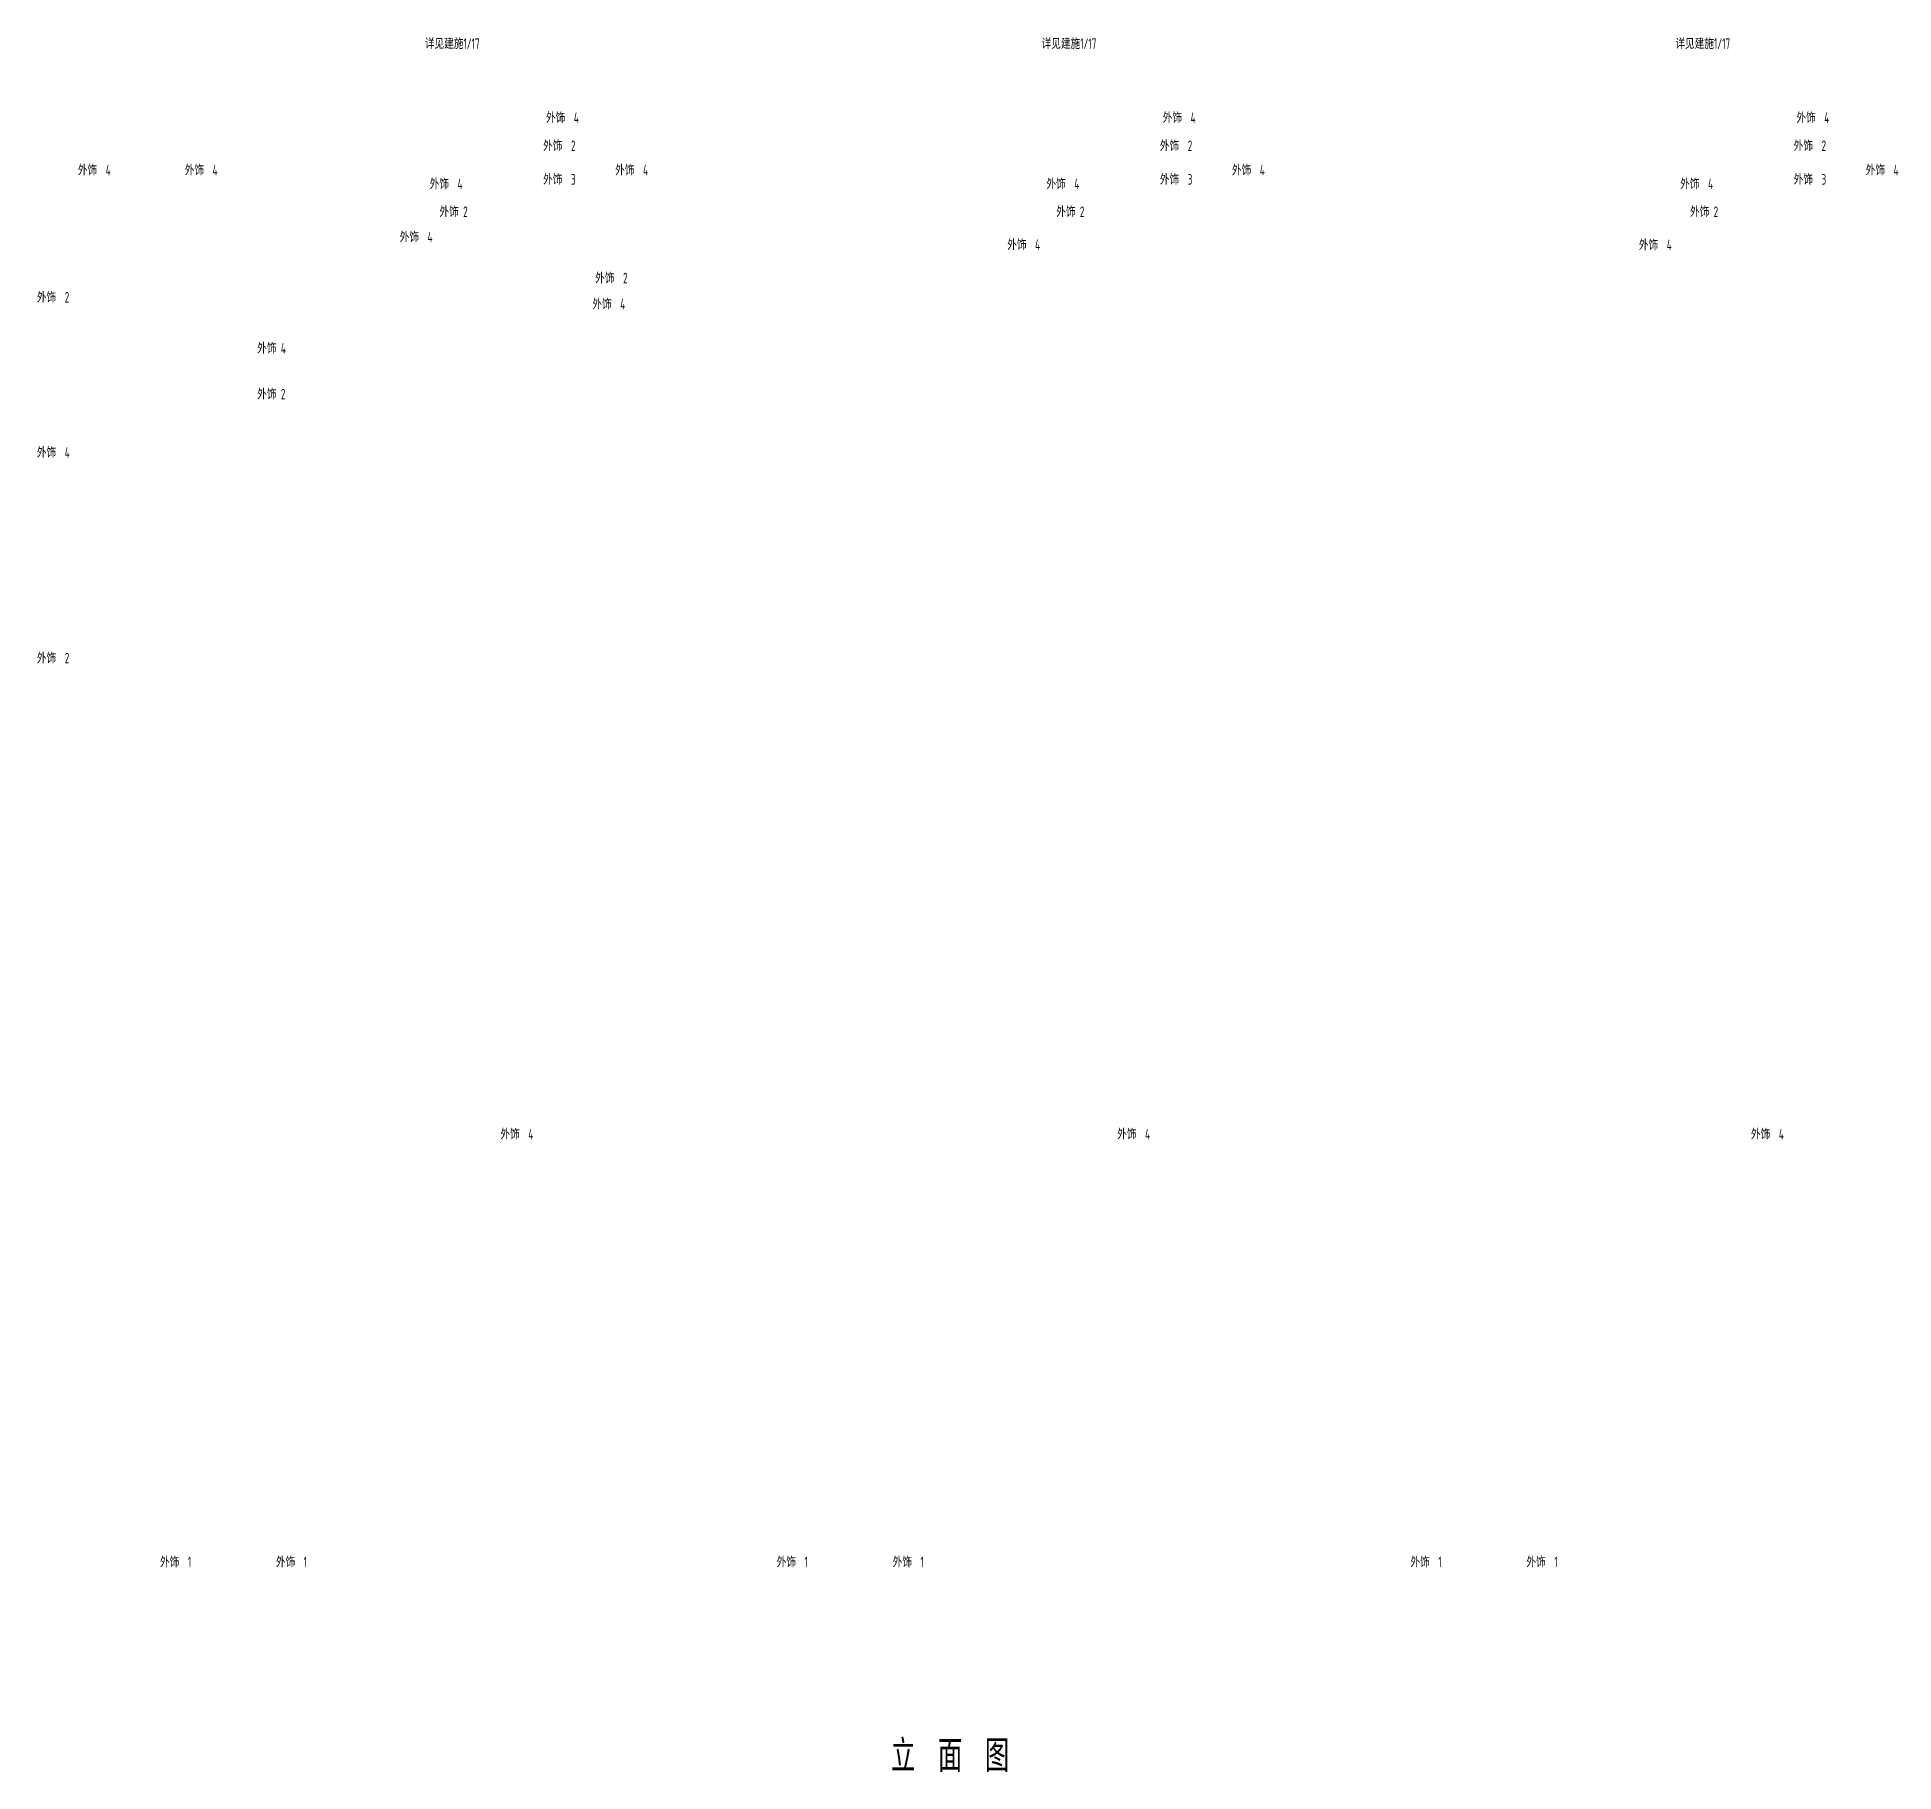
# Model space of a CAD drawing. Extents: x -726032 to 135930, y -151624 to 587044.
# Drawn here: x -23618 to 28765, y 186449 to 235373 of the extents above; entities that cross this region are included whole.
import ezdxf

# ---------------------------------------------------------------- set-up
doc = ezdxf.new("R2010")
doc.units = 0
doc.header["$LTSCALE"] = 1000
doc.header["$MEASUREMENT"] = 0
doc.layers.add('PUB_TEXT', color=142, linetype='CONTINUOUS')
doc.layers.add('引线', color=213, linetype='CONTINUOUS')
doc.styles.add('_HZST', font='txt.shx', dxfattribs={"width": 0.8, "bigfont": 'HZST.shx'})
doc.styles.add('_HZTXT', font='isocp.shx', dxfattribs={"width": 0.8, "bigfont": 'hztxt.shx'})

msp = doc.modelspace()

# ---------------------------------------------------------------- texts
at = {"layer": 'PUB_TEXT', "style": '_HZST', "width": 0.8}
msp.add_text('立 面 图', height=900, dxfattribs=at).set_placement((471.1, 186448.9))
at = {"layer": '引线', "style": '_HZTXT', "width": 0.7}
for s, p in [('详见建施1/17', (-12681, 235040.9)), ('详见建施1/17', (4719, 235040.9)), ('详见建施1/17', (22599, 235040.9)), ('外饰  4', (-9262.9, 232951.7)), ('外饰  4', (8137.1, 232951.7)), ('外饰  4', (26017.1, 232951.7)), ('外饰  2', (-9342.9, 232158.2)), ('外饰  2', (8057.1, 232158.2)), ('外饰  2', (25937.1, 232158.2)), ('外饰  4', (-22469.3, 231474.2)), ('外饰  4', (-19454.5, 231474.2)), ('外饰  3', (-9342.9, 231211.9)), ('外饰  4', (-7309.9, 231474.2)), ('外饰  3', (8057.1, 231211.9)), ('外饰  4', (10090.1, 231474.2)), ('外饰  3', (25937.1, 231211.9)), ('外饰  4', (27970.1, 231474.2)), ('外饰  4', (-12544.3, 231083.8)), ('外饰  4', (4855.7, 231083.8)), ('外饰  4', (22735.7, 231083.8)), ('外饰 2', (-12266.2, 230298.4)), ('外饰 2', (5133.8, 230298.4)), ('外饰 2', (23013.8, 230298.4)), ('外饰  4', (-13389.3, 229588)), ('外饰  4', (3750.8, 229369.1)), ('外饰  4', (21570.9, 229363.9)), ('外饰  2', (-7873, 228428.1)), ('外饰  2', (-23626.2, 227886.3)), ('外饰  4', (-7953, 227695.6)), ('外饰 4', (-17409.6, 226450.1)), ('外饰 2', (-17409.6, 225155.1)), ('外饰  4', (-23626.2, 223510.6)), ('外饰  2', (-23626.2, 217709.8)), ('外饰  4', (-10546.9, 204284.7)), ('外饰  4', (6853.1, 204284.7)), ('外饰  4', (24733.1, 204284.7)), ('外饰  1', (-20153.4, 192218.8)), ('外饰  1', (-16881.8, 192218.8)), ('外饰  1', (-2753.4, 192218.8)), ('外饰  1', (518.2, 192218.8)), ('外饰  1', (15126.6, 192218.8)), ('外饰  1', (18398.2, 192218.8))]:
    msp.add_text(s, height=300, dxfattribs=at).set_placement(p)

doc.saveas('drawing.dxf')
